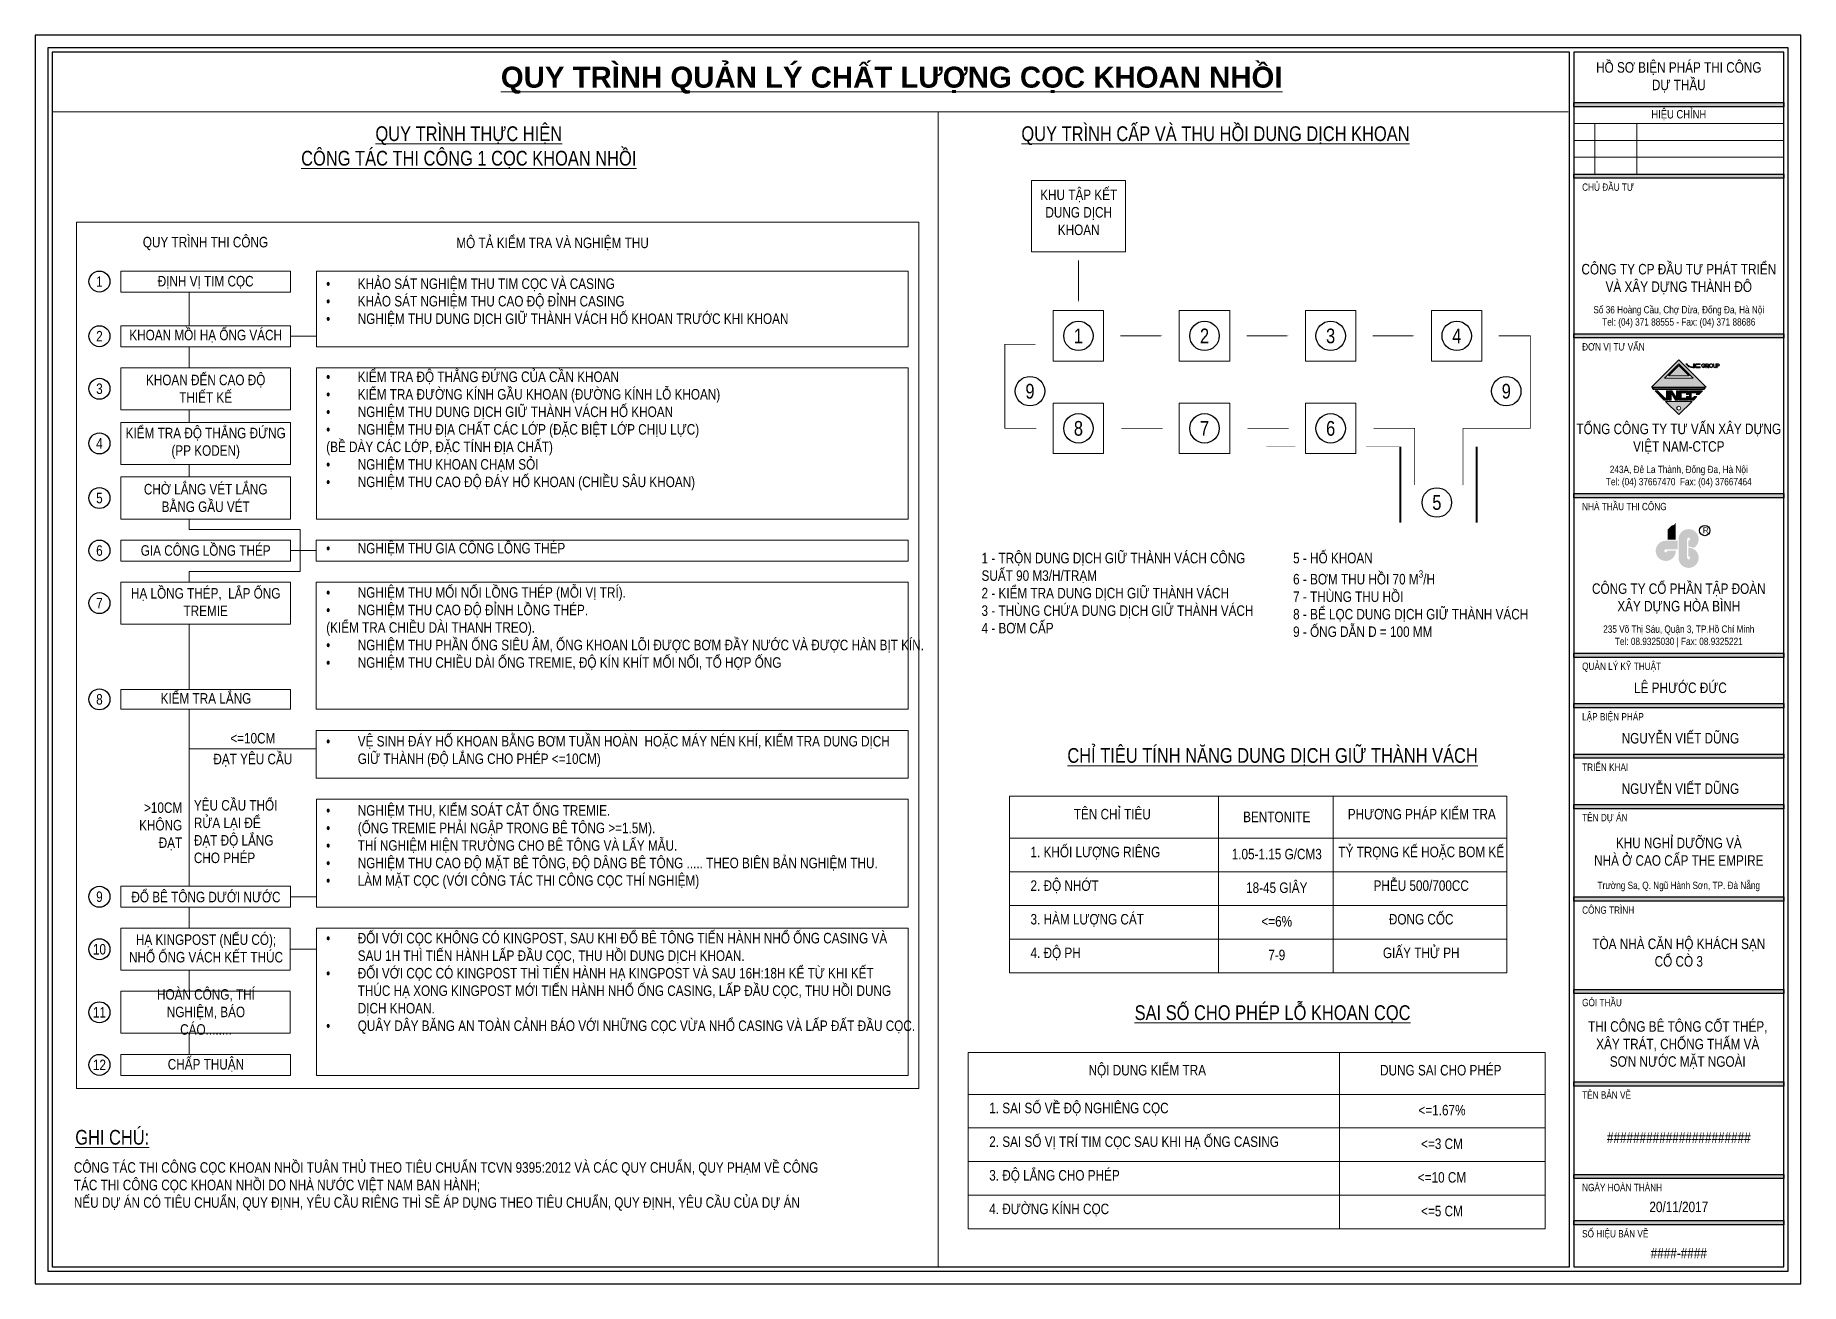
# Model space of a CAD drawing. Header units: millimetres. Extents: x -376071 to 28028791, y -269234 to 29325.
# Drawn here: x 152633 to 194633, y -148882 to -119182 of the extents above; entities that cross this region are included whole.
import ezdxf
from ezdxf.enums import TextEntityAlignment as Align

# ---------------------------------------------------------------- set-up
doc = ezdxf.new("R2010")
doc.units = ezdxf.units.MM
doc.header["$LTSCALE"] = 100
doc.set_wipeout_variables(frame=1)
doc.linetypes.add('CONTINOUS', pattern=[0])
for name, color, linetype in [('01. TEXT NOI DUNG', 7, 'Continuous'), ('01. TEXT TIEU DE', 7, 'Continuous'), ('03. HATCH 03', 5, 'Continuous')]:
    doc.layers.add(name, color=color, linetype=linetype)
doc.layers.add('02. NET KHUNG', color=7, linetype='CONTINOUS', lineweight=9)
doc.layers.add('0_TEXT', color=7, linetype='Continuous', lineweight=15)
doc.styles.add('Arial 0.8', font='arial_0.ttf', dxfattribs={"width": 0.8, "height": 250})
doc.styles.add('Arial 1.2', font='arial_0.ttf', dxfattribs={"width": 1.2, "height": 500})

msp = doc.modelspace()

# ---------------------------------------------------------------- texts
at = {"layer": '01. TEXT NOI DUNG', "lineweight": 0, "char_height": 250, "style": 'Arial 0.8'}
for s, insert, width, attachment_point in [('KHU TẬP KẾT DUNG DỊCH KHOAN', (177456.2, -122851, -869.6), 2138.967, 2), ('QUY TRÌNH THI CÔNG', (156680.9, -124136.3), 3763.003, 5), ('MÔ TẢ KIỂM TRA VÀ NGHIỆM THU', (164939, -124146.9), 5295.504, 5), ('ĐỊNH VỊ TIM CỌC', (156686, -125058.7, -881.1), 2670.383, 5), ('\\pi-750,l750,t750;{\\fSymbol|b0|i0|c2|p18;·^I}KHẢO SÁT NGHIỆM THU TIM CỌC VÀ CASING\\P{\\fSymbol|b0|i0|c2|p18;·^I}KHẢO SÁT NGHIỆM THU CAO ĐỘ ĐỈNH CASING\\P{\\fSymbol|b0|i0|c2|p18;·^I}NGHIỆM THU DUNG DỊCH GIỮ THÀNH VÁCH HỐ KHOAN TRƯỚC KHI KHOAN', (159554.2, -124965.5, -881.1), 13428.574, 1), ('KHOAN MỒI HẠ ỐNG VÁCH', (156686, -126339.9, -881.1), 4034.984, 5), ('KHOAN ĐẾN CAO ĐỘ THIẾT KẾ', (156686, -127589.9, -881.1), 3376.739, 5), ('\\pi-750,l750,t750;{\\fSymbol|b0|i0|c2|p18;·^I}KIỂM TRA ĐỘ THẲNG ĐỨNG CỦA CẦN KHOAN\\P{\\fSymbol|b0|i0|c2|p18;·^I}KIỂM TRA ĐƯỜNG KÍNH GẦU KHOAN (ĐƯỜNG KÍNH LỖ KHOAN)\\P{\\fSymbol|b0|i0|c2|p18;·^I}NGHIỆM THU DUNG DỊCH GIỮ THÀNH VÁCH HỐ KHOAN\\P{\\fSymbol|b0|i0|c2|p18;·^I}NGHIỆM THU ĐỊA CHẤT CÁC LỚP (ĐẶC BIỆT LỚP CHỊU LỰC)\\P(BỀ DÀY CÁC LỚP, ĐẶC TÍNH ĐỊA CHẤT)\\P{\\fSymbol|b0|i0|c2|p18;·^I}NGHIỆM THU KHOAN CHẠM SỎI\\P{\\fSymbol|b0|i0|c2|p18;·^I}NGHIỆM THU CAO ĐỘ ĐÁY HỐ KHOAN (CHIỀU SÂU KHOAN)', (159554.2, -127180.8, -881.1), 13500.309, 1), ('KIỂM TRA ĐỘ THẲNG ĐỨNG\\P(PP KODEN)', (156686, -128889.9, -881.1), 4034.984, 5), ('CHỜ LẮNG VÉT LẮNG BẰNG GẦU VÉT', (156686, -130189.9, -881.1), 3376.739, 5), ('GIA CÔNG LỒNG THÉP', (156686, -131439.9, -881.1), 3650.148, 5), ('\\pi-750,l750,t750;{\\fSymbol|b0|i0|c2|p18;·^I}NGHIỆM THU GIA CÔNG LỒNG THÉP', (159554.2, -131258.7, -881.1), 10940.867, 1), ('1 - TRỘN DUNG DỊCH GIỮ THÀNH VÁCH CÔNG SUẤT 90 M3/H/TRẠM{\\H1.4718x; }\\P2 - KIỂM TRA DUNG DỊCH GIỮ THÀNH VÁCH{\\H1.9816x; }\\P3 - THÙNG CHỨA DUNG DỊCH GIỮ THÀNH VÁCH{\\H1.8119x; }\\P4 - BƠM CẤP{\\H1.8678x; }', (175144.4, -131493.6), 6469.797, 1), ('\\A1;5 - HỐ KHOAN\\P6 - BƠM THU HỒI 70 M{\\H0.7x;\\S3^ ;}/H{\\H2.1382x; }\\P7 - THÙNG THU HỒI{\\H1.7595x; }\\P8 - BỂ LỌC DUNG DỊCH GIỮ THÀNH VÁCH{\\H1.886x; }\\P9 - ỐNG DẪN D = 100 MM{\\H1.8431x; }', (182556.8, -131493.6), 6469.797, 1), ('HẠ LỒNG THÉP,  LẮP ỐNG TREMIE', (156686, -132664.9, -881.1), 4008.448, 5), ('\\pi-750,l750,t750;{\\fSymbol|b0|i0|c2|p18;·^I}NGHIỆM THU MỐI NỐI LỒNG THÉP (MỖI VỊ TRÍ). \\P{\\fSymbol|b0|i0|c2|p18;·^I}NGHIỆM THU CAO ĐỘ ĐỈNH LỒNG THÉP. \\P(KIỂM TRA CHIỀU DÀI THANH TREO). \\P{\\fSymbol|b0|i0|c2|p18;·^I}NGHIỆM THU PHẦN ỐNG SIÊU ÂM, ỐNG KHOAN LÕI ĐƯỢC BƠM ĐẦY NƯỚC VÀ ĐƯỢC HÀN BỊT KÍN. \\P{\\fSymbol|b0|i0|c2|p18;·^I}NGHIỆM THU CHIỀU DÀI ỐNG TREMIE, ĐỘ KÍN KHÍT MỐI NỐI, TỔ HỢP ỐNG', (159554.2, -132311.4, -881.1), 13480.074, 1), ('KIỂM TRA LẮNG', (156692.2, -134958.9, -881.1), 4008.448, 5), ('<=10CM ', (157808, -135906, -881.1), 4008.448, 5), ('\\pi-750,l750,t750;{\\fSymbol|b0|i0|c2|p18;·^I}VỆ SINH ĐÁY HỐ KHOAN BẰNG BƠM TUẦN HOÀN  HOẶC MÁY NÉN KHÍ, KIỂM TRA DUNG DỊCH GIỮ THÀNH (ĐỘ LẮNG CHO PHÉP <=10CM)', (159554.2, -135851.2, -881.1), 13535.365, 1), ('ĐẠT YÊU CẦU', (157808, -136427.7, -881.1), 4008.448, 5), ('YÊU CẦU THỔI RỬA LẠI ĐỂ ĐẠT ĐỘ LẮNG CHO PHÉP', (156405.4, -137375.2, -881.1), 2083.025, 1), ('>10CM\\PKHÔNG ĐẠT ', (156127.5, -137431.6, -881.1), 1202.796, 3), ('\\pi-750,l750,t750;{\\fSymbol|b0|i0|c2|p18;·^I}NGHIỆM THU, KIỂM SOÁT CẮT ỐNG TREMIE. \\P{\\fSymbol|b0|i0|c2|p18;·^I}(ỐNG TREMIE PHẢI NGẬP TRONG BÊ TÔNG >=1.5M). \\P{\\fSymbol|b0|i0|c2|p18;·^I}THÍ NGHIỆM HIỆN TRƯỜNG CHO BÊ TÔNG VÀ LẤY MẪU. \\P{\\fSymbol|b0|i0|c2|p18;·^I}NGHIỆM THU CAO ĐỘ MẶT BÊ TÔNG, ĐỘ DÂNG BÊ TÔNG ..... THEO BIÊN BẢN NGHIỆM THU. \\P{\\fSymbol|b0|i0|c2|p18;·^I}LÀM MẶT CỌC (VỚI CÔNG TÁC THI CÔNG CỌC THÍ NGHIỆM)', (159554.2, -137497.2, -881.1), 13615.251, 1), ('TÊN CHỈ TIÊU', (178255.8, -137586, -881.1), 2145.602, 2), ('BENTONITE', (182167.6, -137651.7, -881.1), 2145.602, 2), ('PHƯƠNG PHÁP KIỂM TRA', (185618, -137586, -881.1), 3973.192, 2), ('1. KHỐI LƯỢNG RIÊNG', (176309.5, -138486, -881.1), 4044.468, 1), ('1.05-1.15 G/CM3', (182167.6, -138536, -881.1), 2145.602, 2), ('TỶ TRỌNG KẾ HOẶC BOM KẾ', (185604.5, -138486, -881.1), 4161.322, 2), ('2. ĐỘ NHỚT', (176309.5, -139286, -881.1), 4044.468, 1), ('18-45 GIÂY', (182167.6, -139336, -881.1), 2145.602, 2), ('PHỄU 500/700CC', (185604.5, -139286, -881.1), 3873.361, 2), ('ĐỔ BÊ TÔNG DƯỚI NƯỚC', (156692.2, -139684.4, -881.1), 4008.448, 5), ('3. HÀM LƯỢNG CÁT', (176309.5, -140086, -881.1), 4044.468, 1), ('<=6%', (182167.6, -140136, -881.1), 2145.602, 2), ('ĐONG CỐC', (185604.5, -140086, -881.1), 2145.602, 2), ('HẠ KINGPOST (NẾU CÓ); NHỔ ỐNG VÁCH KẾT THÚC', (156694.6, -140906.9, -881.1), 3737.746, 5), ('\\pi-750,l750,t750;{\\fSymbol|b0|i0|c2|p18;·^I}ĐỐI VỚI CỌC KHÔNG CÓ KINGPOST, SAU KHI ĐỔ BÊ TÔNG TIẾN HÀNH NHỔ ỐNG CASING VÀ SAU 1H THÌ TIẾN HÀNH LẤP ĐẦU CỌC, THU HỒI DUNG DỊCH KHOAN. \\P{\\fSymbol|b0|i0|c2|p18;·^I}ĐỐI VỚI CỌC CÓ KINGPOST THÌ TIẾN HÀNH HẠ KINGPOST VÀ SAU 16H:18H KỂ TỪ KHI KẾT THÚC HẠ XONG KINGPOST MỚI TIẾN HÀNH NHỔ ỐNG CASING, LẤP ĐẦU CỌC, THU HỒI DUNG DỊCH KHOAN. \\P{\\fSymbol|b0|i0|c2|p18;·^I}QUÂY DÂY BĂNG AN TOÀN CẢNH BÁO VỚI NHỮNG CỌC VỪA NHỔ CASING VÀ LẤP ĐẤT ĐẦU CỌC.', (159554.2, -140536, -881.1), 13446.877, 1), ('4. ĐỘ PH', (176309.5, -140886, -881.1), 4044.468, 1), ('7-9', (182167.6, -140936, -881.1), 2145.602, 2), ('GIẤY THỬ PH', (185604.5, -140886, -881.1), 2145.602, 2), ('HOÀN CÔNG, THÍ NGHIỆM, BÁO CÁO........', (156692.2, -142418.7, -881.1), 3133.542, 5), ('CHẤP THUẬN', (156692.2, -143688.7, -881.1), 4008.448, 5), ('NỘI DUNG KIỂM TRA', (179088.5, -143677.6, -881.1), 3682.878, 2), ('DUNG SAI CHO PHÉP', (186070.3, -143677.6, -881.1), 3682.878, 2), ('1. SAI SỐ VỀ ĐỘ NGHIÊNG CỌC', (175327.3, -144577.6, -881.1), 8064.639, 1), ('<=1.67%', (186099, -144627.6, -881.1), 2145.602, 2), ('2. SAI SỐ VỊ TRÍ TIM CỌC SAU KHI HẠ ỐNG CASING', (175327.3, -145377.6, -881.1), 8065.193, 1), ('<=3 CM', (186099, -145427.6, -881.1), 2145.602, 2), ('CÔNG TÁC THI CÔNG CỌC KHOAN NHỒI TUÂN THỦ THEO TIÊU CHUẨN TCVN 9395:2012 VÀ CÁC QUY CHUẨN, QUY PHẠM VỀ CÔNG TÁC THI CÔNG CỌC KHOAN NHỒI DO NHÀ NƯỚC VIỆT NAM BAN HÀNH; {\\H1.4725x; }\\PNẾU DỰ ÁN CÓ TIÊU CHUẨN, QUY ĐỊNH, YÊU CẦU RIÊNG THÌ SẼ ÁP DỤNG THEO TIÊU CHUẨN, QUY ĐỊNH, YÊU CẦU CỦA DỰ ÁN{\\H1.9817x; }', (153550.5, -145991.9), 17806.885, 1), ('3. ĐỘ LẮNG CHO PHÉP', (175327.3, -146177.6, -881.1), 8043.806, 1), ('<=10 CM', (186099, -146227.6, -881.1), 2145.602, 2), ('4. ĐƯỜNG KÍNH CỌC', (175327.3, -146977.6, -881.1), 8065.193, 1), ('<=5 CM', (186099, -147027.6, -881.1), 2145.602, 2)]:
    msp.add_mtext(s, dxfattribs=dict(at, insert=insert, width=width, attachment_point=attachment_point))
at = {"layer": '01. TEXT TIEU DE', "insert": (-105251.1, -119277.8), "char_height": 2100, "width": 28132992.012, "attachment_point": 4, "style": 'Arial 0.8', "bg_fill": 2}
msp.add_mtext('\\A1;{\\LGHI CHÚ }:', dxfattribs=at)
at = {"layer": '01. TEXT TIEU DE', "lineweight": 0, "char_height": 350, "style": 'Arial 0.8'}
for s, insert, width, attachment_point in [('{\\LCHỈ TIÊU TÍNH NĂNG DUNG DỊCH GIỮ THÀNH VÁCH}', (182068.7, -136139), 10085.822, 2), ('{\\LSAI SỐ CHO PHÉP LỖ KHOAN CỌC}', (182068.7, -142258.5), 10431.245, 2), ('{\\LGHI CHÚ:}', (153583, -145223.9), 2233.248, 1)]:
    msp.add_mtext(s, dxfattribs=dict(at, insert=insert, width=width, attachment_point=attachment_point))

# ---------------------------------------------------------------- blocks, each defined once
blk = doc.blocks.new('Tagnumber')
blk.add_wipeout([(0, 25), (1.4, 25), (2.1, 24.9), (2.6, 24.9), (3.4, 24.8), (4.1, 24.7), (4.7, 24.6), (5.3, 24.4), (5.7, 24.4), (6.3, 24.2), (6.9, 24), (7.7, 23.8), (8.5, 23.5), (9, 23.3), (9.9, 22.9), (10.7, 22.6), (11.5, 22.2), (12, 21.9), (12.6, 21.6), (13.1, 21.3), (13.5, 21), (13.9, 20.8), (14.4, 20.4), (14.9, 20.1), (15.4, 19.7), (15.9, 19.3), (16.6, 18.7), (17.3, 18.1), (17.9, 17.5), (18.4, 17), (18.9, 16.3), (19.5, 15.7), (19.8, 15.3), (20.1, 14.9), (20.3, 14.6), (20.8, 13.8), (21.1, 13.3), (21.4, 12.9), (21.9, 12.1), (22.1, 11.8), (22.5, 10.9), (22.8, 10.2), (23, 9.8), (23.3, 9.1), (23.5, 8.5), (23.7, 7.9), (23.9, 7.5), (24, 6.9), (24.2, 6.1), (24.4, 5.6), (24.5, 4.9), (24.6, 4.3), (24.7, 3.6), (24.8, 2.9), (24.9, 2.2), (24.9, 1.7), (25, 1), (25, 0.4), (25, -0.4), (25, -1.1), (24.9, -2), (24.9, -2.6), (24.8, -3.4), (24.6, -4.2), (24.5, -5.1), (24.3, -6.1), (24.1, -6.8), (23.8, -7.6), (23.5, -8.4), (23.1, -9.5), (22.8, -10.2), (22.5, -10.9), (22.1, -11.7), (21.8, -12.2), (21.4, -13), (21.1, -13.5), (20.6, -14.2), (20.2, -14.7), (19.8, -15.2), (19.4, -15.8), (18.9, -16.3), (18.5, -16.8), (17.9, -17.5), (17.4, -18), (16.8, -18.6), (16.3, -19), (15.5, -19.7), (14.9, -20.1), (14.3, -20.5), (13.6, -21), (13, -21.3), (12.1, -21.9), (11.6, -22.2), (11, -22.5), (10.5, -22.7), (10, -22.9), (9, -23.3), (8.3, -23.6), (7.6, -23.8), (7, -24), (6.4, -24.2), (5.3, -24.4), (4.3, -24.6), (3.3, -24.8), (2.6, -24.9), (1.8, -24.9), (1, -25), (0.3, -25), (-0.7, -25), (-1.6, -24.9), (-2.5, -24.9), (-3.6, -24.7), (-4.6, -24.6), (-5.6, -24.4), (-6.4, -24.2), (-7.5, -23.8), (-8.3, -23.6), (-9.1, -23.3), (-9.9, -23), (-10.5, -22.7), (-11.2, -22.4), (-11.9, -22), (-12.6, -21.6), (-13.4, -21.1), (-14, -20.7), (-14.7, -20.2), (-15.3, -19.8), (-15.8, -19.4), (-16.5, -18.8), (-17, -18.3), (-17.6, -17.8), (-18, -17.3), (-18.4, -16.9), (-19, -16.2), (-19.6, -15.5), (-20.2, -14.7), (-20.7, -13.9), (-21.2, -13.2), (-21.7, -12.3), (-22.1, -11.7), (-22.5, -10.8), (-22.8, -10.3), (-23.1, -9.5), (-23.5, -8.6), (-23.8, -7.6), (-24, -6.9), (-24.4, -5.6), (-24.5, -4.8), (-24.6, -4.3), (-24.8, -3.3), (-24.8, -2.8), (-24.9, -2.2), (-24.9, -1.7), (-25, -1.1), (-25, 0), (-25, 0.8), (-25, 1.5), (-24.9, 2.3), (-24.8, 3.1), (-24.7, 3.9), (-24.5, 4.7), (-24.3, 5.8), (-24.1, 6.8), (-23.7, 7.9), (-23.4, 8.7), (-23.1, 9.6), (-22.8, 10.2), (-22.5, 10.9), (-22.3, 11.3), (-21.9, 12), (-21.7, 12.5), (-21.2, 13.2), (-20.7, 14.1), (-20.2, 14.7), (-19.7, 15.4), (-19.1, 16.2), (-18.7, 16.6), (-18.2, 17.2), (-17.9, 17.5), (-17.5, 17.9), (-17.1, 18.2), (-16.7, 18.6), (-15.7, 19.4), (-15.1, 20), (-14.5, 20.4), (-13.9, 20.8), (-13.3, 21.2), (-12.5, 21.7), (-11.6, 22.1), (-10.7, 22.6), (-9.8, 23), (-8.7, 23.4), (-7.6, 23.8), (-6.1, 24.2), (-4.8, 24.5), (-3.9, 24.7), (-2.9, 24.8), (-1.3, 25), (-0.6, 25)])
blk.add_circle((0, 0), 25)
blk = doc.blocks.new('Tag number')
blk.add_blockref('Tagnumber', (0, 0))
at = {"style": 'Arial 0.8', "width": 0.8}
blk.add_attdef('TAGNUMBER', text='', height=25, dxfattribs=at).set_placement((0, 0), align=Align.MIDDLE_CENTER)
blk = doc.blocks.new('lo go hb')
at = {"linetype": 'ByBlock', "true_color": 0x047bfb}
h = blk.add_hatch(color=150, dxfattribs=at)
h.paths.add_polyline_path([(-524, 1333), (-820, 1038), (-229, 979)])
h.paths.add_polyline_path([(-229, 1629, -0.4142081), (-524, 1333), (-229, 979)])
h.paths.add_polyline_path([(-229, 979), (-820, 1038), (-820, 329), (-229, 329)])
for points in [[(-104, 249), (-943, 249, 2.4659419), (-225, -448), (-835, -448, -2.7921932), (-943, -359), (-104, -359)], [(576, 359, -2.7906305), (665, 251), (665, -174, -0.1255589), (1049, -261, 1.7269123), (-32, 359), (-32, -969, 2.4657524), (665, -251), (665, -861, -2.7906305), (576, -969)]]:
    blk.add_hatch(color=150, dxfattribs=at).paths.add_polyline_path(points)
at = {"color": 142}
blk.add_circle((1831, 979), 369, dxfattribs=at)
at = {"color": 142, "insert": (1698, 1197), "char_height": 416.19, "width": 1169.98, "attachment_point": 1}
blk.add_mtext('{\\fVNI-Helve|b0|i0|c0|p2;R}', dxfattribs=at)
blk = doc.blocks.new('Khung A3 COR3')
h = blk.add_hatch(color=256)
h.set_gradient(color1=(63, 127, 63), one_color=1, tint=1, name='INVCYLINDER')
h.paths.add_polyline_path([(366, 281), (416, 281), (416, 280), (366, 280)])
h = blk.add_hatch(color=256)
h.set_gradient(color1=(63, 127, 63), one_color=1, tint=1, name='INVCYLINDER')
h.paths.add_polyline_path([(366, 264), (416, 264), (416, 263), (366, 263)])
h = blk.add_hatch(color=256)
h.set_gradient(color1=(63, 127, 63), one_color=1, tint=1, name='INVCYLINDER')
h.paths.add_polyline_path([(366, 226), (416, 226), (416, 225), (366, 225)])
at = {"lineweight": 0, "true_color": 0xa40101}
h = blk.add_hatch(color=14, dxfattribs=at)
h.paths.add_polyline_path([(391, 219.79), (384.49, 213.28), (397.51, 213.28)])
h.paths.add_polyline_path([(387.59, 215.45), (391, 218.86), (394.41, 215.45)], flags=16)
h.paths.add_polyline_path([(388.57, 215.98), (391, 218.41), (393.43, 215.98)], flags=0)
for points in [[(394.73, 218.86), (394.52, 218.86), (394.52, 218.12, -0.0511), (393.77, 218.23, -0.180921), (392.94, 218.86), (392.71, 218.86, 0.200901), (393.72, 218.03, 0.056436), (394.6, 217.92), (394.73, 217.92)], [(396.11, 218.86), (395.17, 218.86, 0.414214), (394.84, 218.53), (394.84, 218.24, 0.414214), (395.17, 217.92), (396.11, 217.92), (396.11, 218.12), (395.17, 218.12, -0.414214), (395.05, 218.24), (395.05, 218.53, -0.414214), (395.17, 218.66), (396.11, 218.66)], [(396.85, 217.92), (396.89, 217.92, 0.401402), (397.34, 218.39), (396.87, 218.39), (396.87, 218.29), (397.24, 218.29, -4.537693), (397.18, 218.6), (397.29, 218.6, 1.731982)], [(397.82, 218.86), (397.45, 218.86), (397.45, 217.92), (397.55, 217.92), (397.55, 218.76), (397.82, 218.76, -1), (397.82, 218.37), (397.63, 218.37), (397.99, 217.92), (398.11, 217.92), (397.82, 218.28, 1)], [(399.37, 218.86), (399.27, 218.86), (399.27, 218.25, 1), (399.94, 218.25), (399.94, 218.86), (399.84, 218.86), (399.84, 218.25, -1), (399.37, 218.25)], [(397.3, 213.04), (384.7, 213.04), (385.02, 212.72), (396.98, 212.72)], [(388.5, 212.4), (388.07, 212.4), (388.07, 210.65), (387.71, 210.65), (385.96, 212.4), (385.34, 212.4), (387.53, 210.22), (388.5, 210.22)], [(390.89, 212.4), (390.46, 212.4), (390.46, 210.65), (389.37, 212.4), (388.72, 212.4), (388.72, 210.22), (389.15, 210.22), (389.15, 211.97), (390.25, 210.22), (390.89, 210.22)], [(393.29, 212.4), (391.11, 212.4), (391.11, 210.22), (393.29, 210.22), (393.29, 211.07), (392.86, 211.07), (392.86, 210.65), (391.54, 210.65), (391.54, 211.95), (392.86, 211.95), (392.86, 211.53), (393.29, 211.53)], [(396.66, 212.4), (393.51, 212.4), (393.51, 210.22), (394.47, 210.22), (395.33, 211.07), (394.71, 211.07), (394.29, 210.65), (393.94, 210.65), (393.94, 211.95), (395.59, 211.95), (395.17, 211.53), (395.78, 211.53)]]:
    blk.add_hatch(color=14, dxfattribs=at).paths.add_polyline_path(points)
h = blk.add_hatch(color=14, dxfattribs=at)
h.paths.add_polyline_path([(398.22, 218.39, 1), (399.16, 218.39, 1)])
h.paths.add_polyline_path([(399.07, 218.39, -1), (398.32, 218.39, -1)], flags=16)
h = blk.add_hatch(color=14, dxfattribs=at)
h.paths.add_polyline_path([(400.42, 218.86), (400.05, 218.86), (400.05, 217.92), (400.14, 217.92), (400.14, 218.28), (400.42, 218.28, 1)])
h.paths.add_polyline_path([(400.14, 218.76), (400.42, 218.76, -1), (400.42, 218.37), (400.14, 218.37)], flags=16)
h = blk.add_hatch(color=14, dxfattribs=at)
h.paths.add_polyline_path([(394.15, 209.9), (387.85, 209.9), (391, 206.76)])
h.paths.add_polyline_path([(391.47, 208.29, -1), (390.53, 208.29, -1)], flags=16)
h = blk.add_hatch(color=256)
h.set_gradient(color1=(63, 127, 63), one_color=1, tint=1, name='INVCYLINDER')
h.paths.add_polyline_path([(366, 188), (416, 188), (416, 187), (366, 187)])
h = blk.add_hatch(color=256)
h.set_gradient(color1=(63, 127, 63), one_color=1, tint=1, name='INVCYLINDER')
h.paths.add_polyline_path([(366, 150), (416, 150), (416, 149), (366, 149)])
h = blk.add_hatch(color=256)
h.set_gradient(color1=(63, 127, 63), one_color=1, tint=1, name='INVCYLINDER')
h.paths.add_polyline_path([(366, 150), (416, 150), (416, 149), (366, 149)])
h = blk.add_hatch(color=256)
h.set_gradient(color1=(63, 127, 63), one_color=1, tint=1, name='INVCYLINDER')
h.paths.add_polyline_path([(366, 138), (416, 138), (416, 137), (366, 137)])
h = blk.add_hatch(color=256)
h.set_gradient(color1=(63, 127, 63), one_color=1, tint=1, name='INVCYLINDER')
h.paths.add_polyline_path([(366, 138), (416, 138), (416, 137), (366, 137)])
h = blk.add_hatch(color=256)
h.set_gradient(color1=(63, 127, 63), one_color=1, tint=1, name='INVCYLINDER')
h.paths.add_polyline_path([(366, 126), (416, 126), (416, 125), (366, 125)])
h = blk.add_hatch(color=256)
h.set_gradient(color1=(63, 127, 63), one_color=1, tint=1, name='INVCYLINDER')
h.paths.add_polyline_path([(366, 126), (416, 126), (416, 125), (366, 125)])
h = blk.add_hatch(color=256)
h.set_gradient(color1=(63, 127, 63), one_color=1, tint=1, name='INVCYLINDER')
h.paths.add_polyline_path([(366, 114), (416, 114), (416, 113), (366, 113)])
h = blk.add_hatch(color=256)
h.set_gradient(color1=(63, 127, 63), one_color=1, tint=1, name='INVCYLINDER')
h.paths.add_polyline_path([(366, 114), (416, 114), (416, 113), (366, 113)])
h = blk.add_hatch(color=256)
h.set_gradient(color1=(63, 127, 63), one_color=1, tint=1, name='INVCYLINDER')
h.paths.add_polyline_path([(366, 92), (416, 92), (416, 91), (366, 91)])
h = blk.add_hatch(color=256)
h.set_gradient(color1=(63, 127, 63), one_color=1, tint=1, name='INVCYLINDER')
h.paths.add_polyline_path([(366, 92), (416, 92), (416, 91), (366, 91)])
h = blk.add_hatch(color=256)
h.set_gradient(color1=(63, 127, 63), one_color=1, tint=1, name='INVCYLINDER')
h.paths.add_polyline_path([(366, 70), (416, 70), (416, 69), (366, 69)])
h = blk.add_hatch(color=256)
h.set_gradient(color1=(63, 127, 63), one_color=1, tint=1, name='INVCYLINDER')
h.paths.add_polyline_path([(366, 70), (416, 70), (416, 69), (366, 69)])
h = blk.add_hatch(color=256)
h.set_gradient(color1=(63, 127, 63), one_color=1, tint=1, name='INVCYLINDER')
h.paths.add_polyline_path([(366, 48), (416, 48), (416, 47), (366, 47)])
h = blk.add_hatch(color=256)
h.set_gradient(color1=(63, 127, 63), one_color=1, tint=1, name='INVCYLINDER')
h.paths.add_polyline_path([(366, 48), (416, 48), (416, 47), (366, 47)])
h = blk.add_hatch(color=256)
h.set_gradient(color1=(63, 127, 63), one_color=1, tint=1, name='INVCYLINDER')
h.paths.add_polyline_path([(366, 26), (416, 26), (416, 25), (366, 25)])
h = blk.add_hatch(color=256)
h.set_gradient(color1=(63, 127, 63), one_color=1, tint=1, name='INVCYLINDER')
h.paths.add_polyline_path([(366, 26), (416, 26), (416, 25), (366, 25)])
h = blk.add_hatch(color=256)
h.set_gradient(color1=(63, 127, 63), one_color=1, tint=1, name='INVCYLINDER')
h.paths.add_polyline_path([(366, 15), (416, 15), (416, 14), (366, 14)])
h = blk.add_hatch(color=256)
h.set_gradient(color1=(63, 127, 63), one_color=1, tint=1, name='INVCYLINDER')
h.paths.add_polyline_path([(366, 15), (416, 15), (416, 14), (366, 14)])
at = {"color": 12, "lineweight": 0}
for p, q in [((391, 219.79), (384.49, 213.28)), ((387.59, 215.45), (391, 218.86)), ((388.57, 215.98), (391, 218.41)), ((397.51, 213.28), (391, 219.79)), ((391, 218.86), (394.41, 215.45)), ((391, 218.41), (393.43, 215.98)), ((392.94, 218.86), (392.71, 218.86)), ((394.73, 218.86), (394.52, 218.86)), ((394.52, 218.86), (394.52, 218.12)), ((394.73, 217.92), (394.73, 218.86)), ((394.84, 218.53), (394.84, 218.24)), ((395.05, 218.24), (395.05, 218.53)), ((396.11, 218.86), (395.17, 218.86)), ((395.17, 218.66), (396.11, 218.66)), ((396.11, 218.66), (396.11, 218.86)), ((397.18, 218.6), (397.29, 218.6)), ((397.82, 218.86), (397.45, 218.86)), ((397.45, 218.86), (397.45, 217.92)), ((397.55, 217.92), (397.55, 218.76)), ((397.55, 218.76), (397.82, 218.76)), ((399.37, 218.86), (399.27, 218.86)), ((399.27, 218.86), (399.27, 218.25)), ((399.37, 218.25), (399.37, 218.86)), ((399.94, 218.86), (399.84, 218.86)), ((399.84, 218.86), (399.84, 218.25)), ((399.94, 218.25), (399.94, 218.86)), ((400.42, 218.86), (400.05, 218.86)), ((400.05, 218.86), (400.05, 217.92)), ((400.14, 218.76), (400.42, 218.76)), ((400.14, 218.37), (400.14, 218.76)), ((394.41, 215.45), (387.59, 215.45)), ((393.43, 215.98), (388.57, 215.98)), ((394.6, 217.92), (394.73, 217.92)), ((396.11, 218.12), (395.17, 218.12)), ((395.17, 217.92), (396.11, 217.92)), ((396.11, 217.92), (396.11, 218.12)), ((396.85, 217.92), (396.89, 217.92)), ((397.34, 218.39), (396.87, 218.39)), ((396.87, 218.39), (396.87, 218.29)), ((396.87, 218.29), (397.24, 218.29)), ((397.45, 217.92), (397.55, 217.92)), ((397.82, 218.37), (397.63, 218.37)), ((397.63, 218.37), (397.99, 217.92)), ((398.11, 217.92), (397.82, 218.28)), ((397.99, 217.92), (398.11, 217.92)), ((400.05, 217.92), (400.14, 217.92)), ((400.42, 218.37), (400.14, 218.37)), ((400.14, 217.92), (400.14, 218.28)), ((400.14, 218.28), (400.42, 218.28)), ((384.49, 213.28), (397.51, 213.28)), ((397.3, 213.04), (384.7, 213.04)), ((384.7, 213.04), (385.02, 212.72)), ((385.02, 212.72), (396.98, 212.72)), ((385.96, 212.4), (385.34, 212.4)), ((385.34, 212.4), (387.53, 210.22)), ((387.71, 210.65), (385.96, 212.4)), ((387.53, 210.22), (388.5, 210.22)), ((388.07, 210.65), (387.71, 210.65)), ((388.5, 212.4), (388.07, 212.4)), ((388.07, 212.4), (388.07, 210.65)), ((388.5, 210.22), (388.5, 212.4)), ((389.37, 212.4), (388.72, 212.4)), ((388.72, 212.4), (388.72, 210.22)), ((388.72, 210.22), (389.15, 210.22)), ((389.15, 210.22), (389.15, 211.97)), ((389.15, 211.97), (390.25, 210.22)), ((390.46, 210.65), (389.37, 212.4)), ((390.25, 210.22), (390.89, 210.22)), ((390.89, 212.4), (390.46, 212.4)), ((390.46, 212.4), (390.46, 210.65)), ((390.89, 210.22), (390.89, 212.4)), ((393.29, 212.4), (391.11, 212.4)), ((391.11, 212.4), (391.11, 210.22)), ((391.11, 210.22), (393.29, 210.22)), ((391.54, 210.65), (391.54, 211.95)), ((391.54, 211.95), (392.86, 211.95)), ((392.86, 210.65), (391.54, 210.65)), ((392.86, 211.95), (392.86, 211.53)), ((392.86, 211.53), (393.29, 211.53)), ((393.29, 211.07), (392.86, 211.07)), ((392.86, 211.07), (392.86, 210.65)), ((393.29, 211.53), (393.29, 212.4)), ((393.29, 210.22), (393.29, 211.07)), ((396.66, 212.4), (393.51, 212.4)), ((393.51, 212.4), (393.51, 210.22)), ((393.51, 210.22), (394.47, 210.22)), ((393.94, 210.65), (393.94, 211.95)), ((393.94, 211.95), (395.59, 211.95)), ((394.29, 210.65), (393.94, 210.65)), ((394.71, 211.07), (394.29, 210.65)), ((394.47, 210.22), (395.33, 211.07)), ((395.33, 211.07), (394.71, 211.07)), ((395.59, 211.95), (395.17, 211.53)), ((395.17, 211.53), (395.78, 211.53)), ((395.78, 211.53), (396.66, 212.4)), ((396.98, 212.72), (397.3, 213.04))]:
    blk.add_line(p, q, dxfattribs=at)
at = {"ltscale": 2000}
for points in [[(420, 0), (420, 297), (0, 297), (0, 0)], [(417, 3), (417, 294), (3, 294), (3, 3)], [(365, 4), (365, 293), (4, 293), (4, 4)], [(416, 293), (366, 293), (366, 4), (416, 4)]]:
    blk.add_lwpolyline(points, close=True, dxfattribs=at)
at = {"color": 7, "flags": 128}
for points in [[(366, 281), (416, 281), (416, 280), (366, 280), (366, 281)], [(366, 264), (416, 264), (416, 263), (366, 263), (366, 264)], [(366, 226), (416, 226), (416, 225), (366, 225), (366, 226)], [(366, 188), (416, 188), (416, 187), (366, 187), (366, 188)], [(366, 150), (416, 150), (416, 149), (366, 149), (366, 150)], [(366, 150), (416, 150), (416, 149), (366, 149), (366, 150)], [(366, 138), (416, 138), (416, 137), (366, 137), (366, 138)], [(366, 138), (416, 138), (416, 137), (366, 137), (366, 138)], [(366, 126), (416, 126), (416, 125), (366, 125), (366, 126)], [(366, 126), (416, 126), (416, 125), (366, 125), (366, 126)], [(366, 114), (416, 114), (416, 113), (366, 113), (366, 114)], [(366, 114), (416, 114), (416, 113), (366, 113), (366, 114)], [(366, 92), (416, 92), (416, 91), (366, 91), (366, 92)], [(366, 92), (416, 92), (416, 91), (366, 91), (366, 92)], [(366, 70), (416, 70), (416, 69), (366, 69), (366, 70)], [(366, 70), (416, 70), (416, 69), (366, 69), (366, 70)], [(366, 48), (416, 48), (416, 47), (366, 47), (366, 48)], [(366, 48), (416, 48), (416, 47), (366, 47), (366, 48)], [(366, 26), (416, 26), (416, 25), (366, 25), (366, 26)], [(366, 26), (416, 26), (416, 25), (366, 25), (366, 26)], [(366, 15), (416, 15), (416, 14), (366, 14), (366, 15)], [(366, 15), (416, 15), (416, 14), (366, 14), (366, 15)]]:
    blk.add_lwpolyline(points, dxfattribs=at)
at = {"color": 7, "lineweight": 15, "flags": 128}
for points in [[(366, 276), (416, 276)], [(371, 276), (371, 264)], [(381, 276), (381, 264)], [(366, 272), (416, 272)], [(366, 268), (416, 268)]]:
    blk.add_lwpolyline(points, dxfattribs=at)
at = {"color": 12, "lineweight": 0}
blk.add_lwpolyline([(387.85, 209.9), (394.15, 209.9), (391, 206.76)], close=True, dxfattribs=at)
blk.add_circle((391, 208.29), 0.465, dxfattribs=at)
for centre, radius, start, end in [((394.2, 219.65), 1.69, 208.0594, 253.4977), ((394.2, 219.65), 1.49, 212.3021, 253.3223), ((395.17, 218.53), 0.326, 90, 180), ((395.17, 218.53), 0.123, 90, 180), ((396.87, 218.39), 0.47, 27.4864, 267.4825), ((396.87, 218.39), 0.376, 35.2344, 345.5225), ((397.82, 218.57), 0.29, 270, 90), ((397.82, 218.57), 0.196, 270, 90), ((398.69, 218.39), 0.47, 0, 180), ((398.69, 218.39), 0.376, 0, 180), ((400.42, 218.57), 0.29, 270, 90), ((400.42, 218.57), 0.196, 270, 90), ((394.66, 221.85), 3.94, 256.1245, 269.045), ((394.66, 221.85), 3.73, 256.1971, 267.8982), ((395.17, 218.24), 0.326, 180, 270), ((395.17, 218.24), 0.123, 180, 270), ((396.87, 218.39), 0.47, 272.5175, 0), ((398.69, 218.39), 0.47, 180, 0), ((398.69, 218.39), 0.376, 180, 0), ((399.6, 218.25), 0.333, 180, 0), ((399.6, 218.25), 0.239, 180, 0)]:
    blk.add_arc(centre, radius, start, end, dxfattribs=at)
at = {"color": 7, "lineweight": 0, "xscale": 0.003336270388982869, "yscale": 0.003336270388982869, "zscale": 0.003336270388982869}
blk.add_blockref('lo go hb', (391.05, 175.92), dxfattribs=at)
at = {"style": 'Arial 0.8', "width": 0.8}
blk.add_attdef('TENBANVE_001', (387.9, 33.5), '', height=2.5, dxfattribs=at)
blk.add_attdef('SOHIEU', text='', height=2.5, dxfattribs=at).set_placement((391, 7.25), align=Align.MIDDLE_CENTER)
at = {"layer": '03. HATCH 03', "color": 7, "lineweight": 15, "char_height": 1.75, "attachment_point": 1, "style": 'Arial 0.8'}
for s, insert, width in [('CHỦ ĐẦU TƯ', (368, 261.76), 14.872), ('ĐƠN VỊ TƯ VẤN', (368, 223.76), 18.2895), ('NHÀ THẦU THI CÔNG', (368, 185.76), 24.3084), ('QUẢN LÝ KỸ THUẬT', (368, 147.76), 23.1325), ('LẬP BIỆN PHÁP', (368, 135.76), 23.1325), ('TRIỂN KHAI', (368, 123.76), 23.1325), ('\\pt15.75;TÊN DỰ ÁN', (368, 111.76), 23.1325), ('\\pt15.75;CÔNG TRÌNH', (368, 89.76), 23.1325), ('\\pt15.75;GÓI THẦU', (368, 67.76), 23.1325), ('\\pt15.75;TÊN BẢN VẼ', (368, 45.76), 23.1325), ('\\pt15.75;NGÀY HOÀN THÀNH', (368, 23.76), 23.1325), ('\\pt15.75;SỐ HIỆU BẢN VẼ', (368, 12.76), 23.1325)]:
    blk.add_mtext(s, dxfattribs=dict(at, insert=insert, width=width))
at = {"layer": '0_TEXT', "color": 7, "lineweight": 15, "attachment_point": 5, "style": 'Arial 0.8'}
for s, insert, char_height, width in [('HỒ SƠ BIỆN PHÁP THI CÔNG \\PDỰ THẦU ', (391, 287), 2.5, 50), ('HIỆU CHỈNH', (391, 278), 2, 50), ('CÔNG TY CP ĐẦU TƯ PHÁT TRIỂN VÀ XÂY DỰNG THÀNH ĐÔ', (391, 239), 2.5, 50), ('Số 36 Hoàng Cầu, Chợ Dừa, Đống Đa, Hà Nội\\PTel: (04) 371 88555^I- Fax: (04) 371 88686', (391, 230), 1.75, 50), ('TỔNG CÔNG TY TƯ VẤN XÂY DỰNG VIỆT NAM-CTCP', (391, 201), 2.5, 50), ('243A, Đê La Thành, Đống Đa, Hà Nội\\PTel: (04) 37667470 ^IFax: (04) 37667464', (391, 192), 1.75, 50), ('CÔNG TY CỔ PHẦN TẬP ĐOÀN \\PXÂY DỰNG HÒA BÌNH', (391, 163), 2.5, 50), ('\\pt40.25;235 Võ Thị Sáu, Quận 3, TP.Hồ Chí Minh \\PTel: 08.9325030 | Fax: 08.9325221', (391, 154), 1.75, 50), ('^ILÊ PHƯỚC ĐỨC', (391, 141.75), 2.5, 50), ('^INGUYỄN VIẾT DŨNG', (391, 129.75), 2.5, 50), ('^INGUYỄN VIẾT DŨNG', (391, 117.75), 2.5, 50), ('KHU NGHỈ DƯỠNG VÀ \\PNHÀ Ở CAO CẤP THE EMPIRE', (391, 102.75), 2.5, 50), ('Trường Sa, Q. Ngũ Hành Sơn, TP. Đà Nẵng', (391, 94.5), 1.75, 50), ('TÒA NHÀ CĂN HỘ KHÁCH SẠN \\PCỔ CÒ 3', (391, 78.75), 2.5, 50), ('THI CÔNG BÊ TÔNG CỐT THÉP, XÂY TRÁT, CHỐNG THẤM VÀ SƠN NƯỚC MẶT NGOÀI', (390.75, 56.75), 2.5, 45.5), ('20/11/2017', (391, 18.25), 2.5, 50)]:
    blk.add_mtext(s, dxfattribs=dict(at, insert=insert, char_height=char_height, width=width))

# ---------------------------------------------------------------- linework, layer by layer
at = {"layer": '02. NET KHUNG'}
for p, q in [((156294.5, -125289.9, -881.1), (156294.5, -126089.9, -881.1)), ((158703.5, -126339.9, -881.1), (159326.5, -126339.9, -881.1)), ((156294.5, -126589.9, -881.1), (156294.5, -127089.9, -881.1)), ((156294.5, -128089.9, -881.1), (156294.5, -128389.9, -881.1)), ((156294.5, -129389.9, -881.1), (156294.5, -129689.9, -881.1)), ((158703.5, -131439.9, -881.1), (159319, -131439.9, -881.1)), ((156293, -133189.9, -881.1), (156293, -134742.9, -881.1)), ((156293, -135217, -881.1), (156293, -139425.3, -881.1)), ((156293, -136154.3, -881.1), (159320.1, -136154.3, -881.1)), ((175809.5, -141486, -881.1), (175809.5, -137286, -881.1)), ((183510.5, -137286, -881.1), (183510.5, -141486, -881.1)), ((183510.5, -137286, -881.1), (183510.5, -141486, -881.1)), ((187641.4, -137286, -881.1), (187641.4, -141486, -881.1)), ((158703.5, -139675.3, -881.1), (159323.8, -139675.3, -881.1)), ((156293, -139925.3, -881.1), (156293, -140425.3, -881.1)), ((158703.5, -140925.3, -881.1), (159323.4, -140925.3, -881.1)), ((156293, -141425.3, -881.1), (156293, -141925.3, -881.1)), ((156293, -142925.3, -881.1), (156293, -143425.3, -881.1)), ((174827.3, -147577.6, -881.1), (174827.3, -143377.6, -881.1)), ((188551.1, -143377.6, -881.1), (188551.1, -147577.6, -881.1))]:
    msp.add_line(p, q, dxfattribs=at)
at = {"layer": '02. NET KHUNG', "color": 7}
for p, q in [((175809.5, -137286, -881.1), (187641.4, -137286, -881.1)), ((175809.5, -138286, -881.1), (187641.4, -138286, -881.1)), ((175809.5, -139086, -881.1), (187641.4, -139086, -881.1)), ((175809.5, -139886, -881.1), (187641.4, -139886, -881.1)), ((175809.5, -140686, -881.1), (187641.4, -140686, -881.1)), ((175809.5, -141486, -881.1), (187641.4, -141486, -881.1)), ((174827.3, -143377.6, -881.1), (188551.1, -143377.6, -881.1)), ((174827.3, -144377.6, -881.1), (188551.1, -144377.6, -881.1)), ((174827.3, -145177.6, -881.1), (188551.1, -145177.6, -881.1)), ((174827.3, -145977.6, -881.1), (188551.1, -145977.6, -881.1)), ((174827.3, -146777.6, -881.1), (188551.1, -146777.6, -881.1)), ((174827.3, -147577.6, -881.1), (188551.1, -147577.6, -881.1))]:
    msp.add_line(p, q, dxfattribs=at)
at = {"layer": '02. NET KHUNG', "linetype": 'Continuous'}
for p, q in [((180780.4, -137286, -881.1), (180780.4, -141486, -881.1)), ((180780.4, -137286, -881.1), (180780.4, -141486, -881.1)), ((183510.5, -137286, -881.1), (183510.5, -141486, -881.1)), ((183510.5, -137286, -881.1), (183510.5, -141486, -881.1))]:
    msp.add_line(p, q, dxfattribs=at)
at = {"layer": '02. NET KHUNG', "lineweight": 0}
msp.add_line((183661.7, -143377.6, -881.1), (183661.7, -147577.6, -881.1), dxfattribs=at)
at = {"layer": '02. NET KHUNG'}
for points, elevation in [([(176329.2, -122639.9), (178570.4, -122639.9), (178570.4, -124332.6), (176329.2, -124332.6)], -869.6), ([(153610.1, -123629.5), (173652.4, -123629.5), (173652.4, -144238.1), (153610.1, -144238.1)], -881.1), ([(154668.5, -124789.9), (158703.5, -124789.9), (158703.5, -125289.9), (154668.5, -125289.9)], -881.1), ([(159326.5, -124789.9), (173396.7, -124789.9), (173396.7, -126589.9), (159326.5, -126589.9)], -881.1), ([(154668.5, -126089.9), (158703.5, -126089.9), (158703.5, -126589.9), (154668.5, -126589.9)], -881.1), ([(154668.5, -127089.9), (158703.5, -127089.9), (158703.5, -128089.9), (154668.5, -128089.9)], -881.1), ([(159323.6, -127089.9), (173396.7, -127089.9), (173396.7, -130689.9), (159323.6, -130689.9)], -881.1), ([(154668.5, -128389.9), (158703.5, -128389.9), (158703.5, -129389.9), (154668.5, -129389.9)], -881.1), ([(154668.5, -129689.9), (158703.5, -129689.9), (158703.5, -130689.9), (154668.5, -130689.9)], -881.1), ([(154668.5, -131189.9), (158703.5, -131189.9), (158703.5, -131689.9), (154668.5, -131689.9)], -881.1), ([(159318.4, -131189.9), (173400.9, -131189.9), (173400.9, -131689.9), (159318.4, -131689.9)], -881.1), ([(154668.5, -132189.9), (158703.5, -132189.9), (158703.5, -133189.9), (154668.5, -133189.9)], -881.1), ([(159316, -132189.9), (173396.7, -132189.9), (173396.7, -135217), (159316, -135217)], -881.1), ([(154668.5, -134742.9), (158703.5, -134742.9), (158703.5, -135217), (154668.5, -135217)], -881.1), ([(159318.5, -135717), (173396.7, -135717), (173396.7, -136856), (159318.5, -136856)], -881.1), ([(159319.2, -137356), (173396.9, -137356), (173396.9, -139925.3), (159319.2, -139925.3)], -881.1), ([(154668.5, -139425.3), (158703.5, -139425.3), (158703.5, -139925.3), (154668.5, -139925.3)], -881.1), ([(154665, -140425.3), (158699.9, -140425.3), (158699.9, -141425.3), (154665, -141425.3)], -881.1), ([(159320.1, -140425.3), (173396.7, -140425.3), (173396.7, -143925.3), (159320.1, -143925.3)], -881.1), ([(154665, -141925.3), (158699.9, -141925.3), (158699.9, -142925.3), (154665, -142925.3)], -881.1), ([(154668.5, -143425.3), (158703.5, -143425.3), (158703.5, -143925.3), (154668.5, -143925.3)], -881.1)]:
    msp.add_lwpolyline(points, close=True, dxfattribs=dict(at, elevation=elevation))
at = {"layer": '02. NET KHUNG', "lineweight": 0, "elevation": -869.6}
for points in [[(177449.8, -124532.6, 20, 20, 0), (177449.8, -125032.6, 200, 0, 0), (177449.8, -125532.6, 0, 0, 0)], [(178449.8, -126332.6, 20, 20, 0), (178949.8, -126332.6, 200, 0, 0), (179449.8, -126332.6, 0, 0, 0)], [(181449.8, -126332.6, 20, 20, 0), (181949.8, -126332.6, 200, 0, 0), (182449.8, -126332.6, 0, 0, 0)], [(184449.8, -126332.6, 20, 20, 0), (184949.8, -126332.6, 200, 0, 0), (185449.8, -126332.6, 0, 0, 0)], [(176449.8, -126532.6, 0, 200, 0), (175949.8, -126532.6, 20, 20, 0), (175699.8, -126532.6, 20, 20, 0), (175699.8, -126532.9, 20, 20, 0), (175699.8, -128532.6, 20, 20, 0), (176449.8, -128532.6, 0, 0, 0)], [(179449.8, -128532.6, 20, 20, 0), (178949.8, -128532.6, 200, 0, 0), (178449.8, -128532.6, 0, 0, 0)], [(182449.8, -128532.6, 20, 20, 0), (181949.8, -128532.6, 200, 0, 0), (181449.8, -128532.6, 0, 0, 0)], [(184449.8, -128532.6, 0, 200, 0), (184949.8, -128532.6, 20, 20, 0), (185449.8, -128532.6, 20, 20, 0), (185449.8, -129883.9, 0, 0, 0)]]:
    msp.add_lwpolyline(points, format="xyseb", dxfattribs=at)
at = {"layer": '02. NET KHUNG', "const_width": 2.47, "elevation": -881.1}
for points in [[(158703.5, -127722.3), (159320.9, -127722.3)], [(158703.5, -132689.9), (159323.7, -132689.9)]]:
    msp.add_lwpolyline(points, dxfattribs=at)
at = {"layer": '02. NET KHUNG', "elevation": -869.6, "flags": 128}
for points, const_width in [([(185108.4, -128970.2), (184290.1, -128970.2), (184290.1, -129562.4), (182609.6, -129562.4), (182609.6, -128970.2), (181920.1, -128970.2)], 4.34), ([(185108.4, -128970.2), (185108.4, -130780.2)], 43.4), ([(185108.4, -128970.2), (185108.4, -130780.2)], 4.34), ([(186924.8, -128970.2), (186924.8, -130780.2)], 43.4)]:
    msp.add_lwpolyline(points, dxfattribs=dict(at, const_width=const_width))
at = {"layer": '02. NET KHUNG', "elevation": -881.1}
msp.add_lwpolyline([(156294.5, -130689.9), (156294.5, -130939.9), (158936.4, -130939.9), (158936.4, -131939.9), (156293, -131939.9), (156293, -132189.9)], dxfattribs=at)

msp.set_redraw_order([(e.dxf.handle, doc.entitydb.next_handle()) for e in msp.query("TEXT MTEXT ATTDEF DIMENSION ARC_DIMENSION")])  # texts and dimensions are drawn at this point

# ---------------------------------------------------------------- next in the draw order: block references
at = {"xscale": 10, "yscale": 10, "zscale": 10}
for p, values in [((154158.6, -125039.9, -881.1), {'TAGNUMBER': '1'}), ((154158.6, -126339.9, -881.1), {'TAGNUMBER': '2'}), ((154158.6, -127589.9, -881.1), {'TAGNUMBER': '3'}), ((154158.6, -128889.9, -881.1), {'TAGNUMBER': '4'}), ((154158.6, -130189.9, -881.1), {'TAGNUMBER': '5'}), ((154158.6, -131439.9, -881.1), {'TAGNUMBER': '6'}), ((154158.6, -132689.9, -881.1), {'TAGNUMBER': '7'}), ((154158.6, -134980, -881.1), {'TAGNUMBER': '8'}), ((154158.6, -139675.3, -881.1), {'TAGNUMBER': '9'}), ((154158.6, -140925.3, -881.1), {'TAGNUMBER': '10'}), ((154158.6, -142425.3, -881.1), {'TAGNUMBER': '11'}), ((154158.6, -143675.3, -881.1), {'TAGNUMBER': '12'})]:
    msp.add_blockref('Tag number', p, dxfattribs=at).add_auto_attribs(values)

# ---------------------------------------------------------------- next in the draw order: texts
at = {"layer": '01. TEXT TIEU DE', "insert": (-368039.7, -119277.8), "char_height": 2100, "width": 28132992.012, "attachment_point": 4, "style": 'Arial 0.8', "bg_fill": 2}
msp.add_mtext('\\A1;{\\LGHI CHÚ }:', dxfattribs=at)

# ---------------------------------------------------------------- next in the draw order: linework, layer by layer
at = {"layer": '02. NET KHUNG', "ltscale": 10}
for p, q in [((153032.8, -121006, -881.1), (171266.8, -121006, -881.1)), ((171266.8, -121006, -881.1), (189098.7, -121006, -881.1)), ((174114.9, -121006, -881.1), (174114.9, -148481.7, -881.1))]:
    msp.add_line(p, q, dxfattribs=at)

# ---------------------------------------------------------------- next in the draw order: block references
ref = msp.add_blockref('Khung A3 COR3', (152632.8, -148881.7, -881.1), dxfattribs=dict(xscale=100, yscale=100, zscale=100))
ref.add_attrib('SOHIEU', '####-####', dxfattribs={"height": 250, "style": 'Arial 0.8', "width": 0.8}).set_placement((191732.8, -148156.7, -881.1), align=Align.MIDDLE_CENTER)
ref.add_attrib('TENBANVE_001', '######################', (190023.9, -145531.7, -881.1), dxfattribs={"height": 250, "style": 'Arial 0.8', "width": 0.8})

# ---------------------------------------------------------------- next in the draw order: texts
at = {"layer": '01. TEXT TIEU DE', "lineweight": 0, "attachment_point": 2}
for s, insert, char_height, width, style in [('{\\fArial|b1|i0|c0|p34;\\LQUY TRÌNH QUẢN LÝ CHẤT LƯỢNG CỌC KHOAN NHỒI}', (173006.3, -119927.3), 500, 22967.219, 'Arial 1.2'), ('{\\LQUY TRÌNH THỰC HIỆN \\PCÔNG TÁC THI CÔNG 1 CỌC KHOAN NHỒI}', (162945.2, -121347.1), 350, 8557.461, 'Arial 0.8'), ('{\\LQUY TRÌNH CẤP VÀ THU HỒI DUNG DỊCH KHOAN}', (180710.3, -121347.1), 350, 10085.822, 'Arial 0.8')]:
    msp.add_mtext(s, dxfattribs=dict(at, insert=insert, char_height=char_height, width=width, style=style))

# ---------------------------------------------------------------- next in the draw order: block references
at = {"xscale": 14, "yscale": 14, "zscale": 14}
for p, values in [((177449.8, -126332.6, -881.1), {'TAGNUMBER': '1'}), ((180449.8, -126332.6, -881.1), {'TAGNUMBER': '2'}), ((183449.8, -126332.6, -881.1), {'TAGNUMBER': '3'}), ((186449.8, -126332.6, -881.1), {'TAGNUMBER': '4'}), ((187628.6, -127648.6, -881.1), {'TAGNUMBER': '9'}), ((177449.8, -128532.6, -881.1), {'TAGNUMBER': '8'}), ((180449.8, -128532.6, -881.1), {'TAGNUMBER': '7'}), ((183449.8, -128532.6, -881.1), {'TAGNUMBER': '6'}), ((185976.7, -130296.1, -881.1), {'TAGNUMBER': '5'})]:
    msp.add_blockref('Tag number', p, dxfattribs=at).add_auto_attribs(values)

# ---------------------------------------------------------------- next in the draw order: linework, layer by layer
at = {"layer": '02. NET KHUNG', "lineweight": 0, "elevation": -869.6}
for points in [[(176849.8, -125732.6), (178049.8, -125732.6), (178049.8, -126932.6), (176849.8, -126932.6)], [(179849.8, -125732.6), (181049.8, -125732.6), (181049.8, -126932.6), (179849.8, -126932.6)], [(182849.8, -125732.6), (184049.8, -125732.6), (184049.8, -126932.6), (182849.8, -126932.6)], [(185849.8, -125732.6), (187049.8, -125732.6), (187049.8, -126932.6), (185849.8, -126932.6)], [(176849.8, -127932.6), (178049.8, -127932.6), (178049.8, -129132.6), (176849.8, -129132.6)], [(179849.8, -127932.6), (181049.8, -127932.6), (181049.8, -129132.6), (179849.8, -129132.6)], [(182849.8, -127932.6), (184049.8, -127932.6), (184049.8, -129132.6), (182849.8, -129132.6)]]:
    msp.add_lwpolyline(points, close=True, dxfattribs=at)
msp.add_lwpolyline([(187449.8, -126332.6, 20, 20, 0), (188199.8, -126332.6, 20, 20, 0), (188199.8, -128532.6, 20, 20, 0), (186598.9, -128532.6, 20, 20, 0), (186598.6, -128532.6, 20, 20, 0), (186598.6, -129404, 200, 0, 0), (186598.6, -129904, 0, 0, 0)], format="xyseb", dxfattribs=at)

# ---------------------------------------------------------------- next in the draw order: block references
at = {"xscale": 14, "yscale": 14, "zscale": 14}
msp.add_blockref('Tag number', (176296.7, -127648.6, -881.1), dxfattribs=at).add_auto_attribs({'TAGNUMBER': '9'})

doc.saveas('drawing.dxf')
